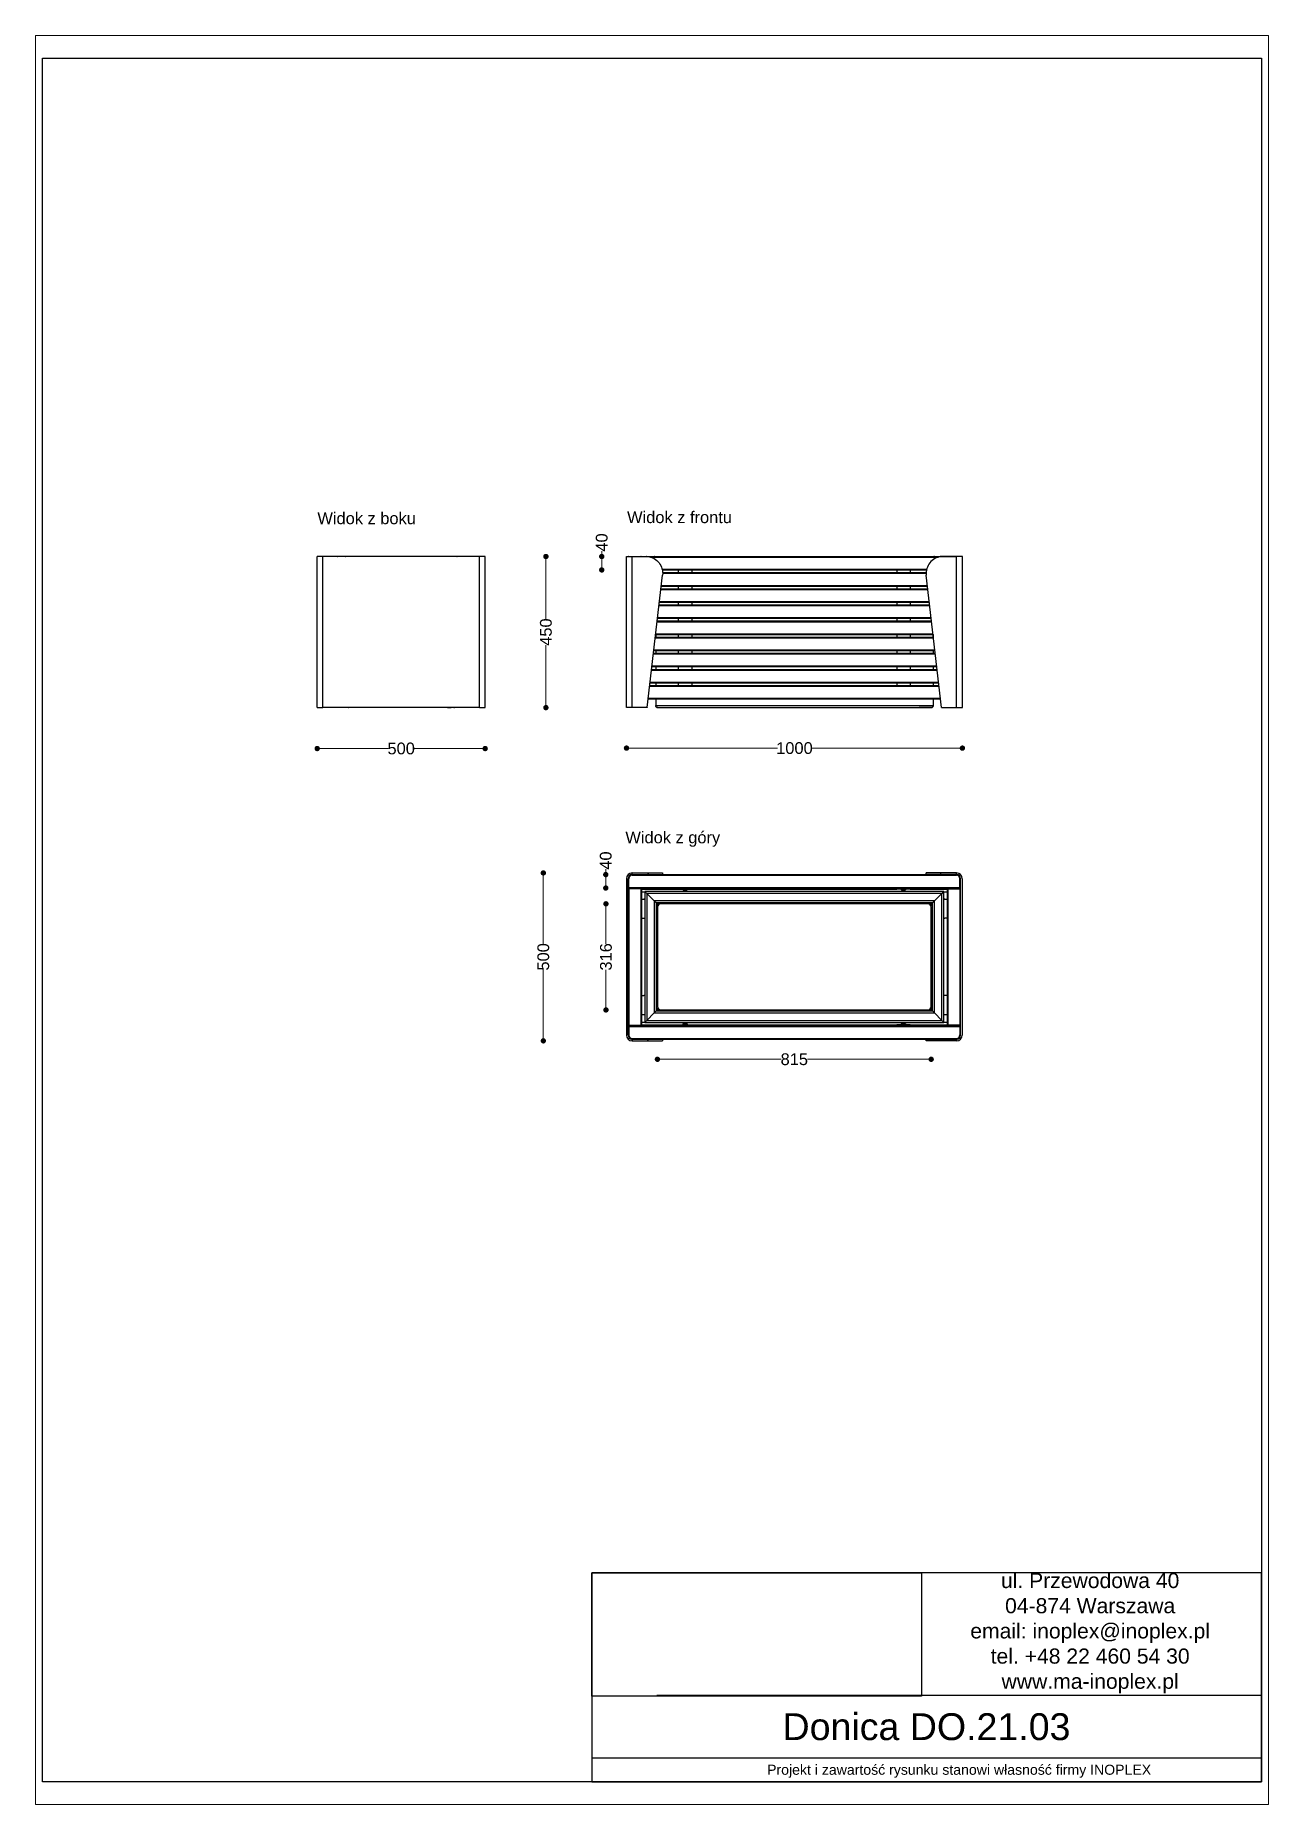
# Paper-space layout 'Układ1' of a CAD drawing. Header units: millimetres. Extents: x 1 to 201, y 2 to 289.
# The model-space entities are those that its viewports show. They can reach past a viewport. Long polylines and large blocks are cut down to what shows.
import ezdxf

# ---------------------------------------------------------------- set-up
doc = ezdxf.new("R2010")
doc.units = ezdxf.units.MM
doc.header["$LTSCALE"] = 3
doc.layers.add('DomyÅ›lny', color=7, linetype='Continuous')
doc.styles.get("Standard").update_dxf_attribs({"font": 'arial.ttf'})
doc.dimstyles.new('MATEUSZ', dxfattribs={"dimtxt": 35, "dimasz": 16, "dimexe": 0.18, "dimexo": 0.0625, "dimgap": 0.09, "dimtad": 0, "dimdec": 0, "dimdsep": 46, "dimtxsty": 'Standard', "dimblk": 'DOT', "dimcen": 0.09, "dimse1": 1, "dimse2": 1, "dimadec": 0, "dimazin": 0, "dimtfac": 1, "dimtdec": 0, "dimtofl": 0, "dimtmove": 0, "dimatfit": 3, "dimfxl": 1, "dimtolj": 1, "dimtzin": 0, "dimlwd": 9, "dimlwe": 9, "dimarcsym": 0})
picture_1 = doc.add_image_def('image1.jpg', size_in_pixel=(1896, 709))

psp = doc.layouts.new('Układ1')

msp = doc.modelspace()

# ---------------------------------------------------------------- texts
for s, p in [('Widok z boku', (11184.5, 28297.2)), ('Widok z frontu', (12106.5, 28300.4)), ('Widok z góry', (12101.4, 27347))]:
    msp.add_text(s, height=34.962).set_placement(p)
at = {"attachment_point": 5}
for s, width, gutter_width, heights, insert, char_height in [('ul. Przewodowa 40\\P04-874 Warszawa\\Pemail: inoplex@inoplex.pl\\Ptel. +48 22 460 54 30\\Pwww.ma-inoplex.pl', 1019.877, 1, [432.7], (13485.1, 24994.8), 45), ('Donica DO.21.03', 1993.625, 1, [0], (12997.9, 24715.8), 80), ('Projekt i zawartość rysunku stanowi własność firmy INOPLEX ', 1800.088, 12.5, [70.5], (13095, 24583.6), 30)]:
    msp.add_mtext_dynamic_manual_height_columns(s, width=width, gutter_width=gutter_width, heights=heights, dxfattribs=dict(at, insert=insert, char_height=char_height))

# ---------------------------------------------------------------- blocks, each defined once
blk = doc.blocks.new('_Dot')
at = {"color": 0, "linetype": 'ByBlock', "lineweight": -2}
blk.add_line((-0.5, 0), (-1, 0), dxfattribs=at)
at = {"color": 0, "linetype": 'ByBlock', "const_width": 0.5}
blk.add_lwpolyline([(-0.25, 0, 1), (0.25, 0, 1)], format="xyb", close=True, dxfattribs=at)
blk = doc.blocks.new('*D22')
at = {"color": 0, "lineweight": 9, "transparency": 16777216}
for p, q in [((11199.9, 27629.1), (11395.2, 27629.1)), ((11667.9, 27629.1), (11472.6, 27629.1))]:
    blk.add_line(p, q, dxfattribs=at)
at = {"layer": 'Defpoints', "color": 0, "transparency": 16777216}
for p in [(11183.9, 27750.9), (11683.9, 27750.9), (11683.9, 27629.1)]:
    blk.add_point(p, dxfattribs=at)
at = {"color": 0, "lineweight": 9, "transparency": 16777216, "xscale": 16, "yscale": 16, "zscale": 16, "rotation": 180}
blk.add_blockref('_Dot', (11183.9, 27629.1), dxfattribs=at)
at = {"color": 0, "lineweight": 9, "transparency": 16777216, "xscale": 16, "yscale": 16, "zscale": 16}
blk.add_blockref('_Dot', (11683.9, 27629.1), dxfattribs=at)
at = {"color": 0, "transparency": 16777216, "insert": (11433.9, 27629.1), "char_height": 35, "attachment_point": 5}
blk.add_mtext('\\A1;500', dxfattribs=at)
blk = doc.blocks.new('*D23')
at = {"color": 0, "lineweight": 9, "transparency": 16777216}
for p, q in [((11864.8, 28184.9), (11864.8, 28015.3)), ((11864.8, 27766.9), (11864.8, 27936.5))]:
    blk.add_line(p, q, dxfattribs=at)
at = {"layer": 'Defpoints', "color": 0, "transparency": 16777216}
for p in [(11683.9, 28200.9), (11683.9, 27750.9), (11864.8, 27750.9)]:
    blk.add_point(p, dxfattribs=at)
at = {"color": 0, "lineweight": 9, "transparency": 16777216, "xscale": 16, "yscale": 16, "zscale": 16}
for p, rotation in [((11864.8, 28200.9), 90), ((11864.8, 27750.9), 270)]:
    blk.add_blockref('_Dot', p, dxfattribs=dict(at, rotation=rotation))
at = {"color": 0, "transparency": 16777216, "insert": (11864.8, 27975.9), "char_height": 35, "attachment_point": 5, "rotation": 90}
blk.add_mtext('\\A1;450', dxfattribs=at)
blk = doc.blocks.new('*D24')
at = {"color": 0, "lineweight": 9, "transparency": 16777216}
for p, q in [((12120.7, 27630.3), (12554, 27630.3)), ((13088.7, 27630.3), (12655.3, 27630.3))]:
    blk.add_line(p, q, dxfattribs=at)
at = {"layer": 'Defpoints', "color": 0, "transparency": 16777216}
for p in [(12104.7, 27750.9), (13104.7, 27750.9), (13104.7, 27630.3)]:
    blk.add_point(p, dxfattribs=at)
at = {"color": 0, "lineweight": 9, "transparency": 16777216, "xscale": 16, "yscale": 16, "zscale": 16, "rotation": 180}
blk.add_blockref('_Dot', (12104.7, 27630.3), dxfattribs=at)
at = {"color": 0, "lineweight": 9, "transparency": 16777216, "xscale": 16, "yscale": 16, "zscale": 16}
blk.add_blockref('_Dot', (13104.7, 27630.3), dxfattribs=at)
at = {"color": 0, "transparency": 16777216, "insert": (12604.7, 27630.3), "char_height": 35, "attachment_point": 5}
blk.add_mtext('\\A1;1000', dxfattribs=at)
blk = doc.blocks.new('*D25')
at = {"color": 0, "lineweight": 9, "transparency": 16777216}
for p, q in [((11857.1, 27242.7), (11857.1, 27047.4)), ((11857.1, 26774.7), (11857.1, 26970))]:
    blk.add_line(p, q, dxfattribs=at)
at = {"layer": 'Defpoints', "color": 0, "transparency": 16777216}
for p in [(12212, 27258.7), (11857.1, 26758.7), (12212, 26758.7)]:
    blk.add_point(p, dxfattribs=at)
at = {"color": 0, "lineweight": 9, "transparency": 16777216, "xscale": 16, "yscale": 16, "zscale": 16}
for p, rotation in [((11857.1, 27258.7), 90), ((11857.1, 26758.7), 270)]:
    blk.add_blockref('_Dot', p, dxfattribs=dict(at, rotation=rotation))
at = {"color": 0, "transparency": 16777216, "insert": (11857.1, 27008.7), "char_height": 35, "attachment_point": 5, "rotation": 90}
blk.add_mtext('\\A1;500', dxfattribs=at)
blk = doc.blocks.new('*D26')
at = {"color": 0, "lineweight": 9, "transparency": 16777216}
for p, q in [((12043.6, 27150.7), (12043.6, 27047.4)), ((12043.6, 26866.7), (12043.6, 26970))]:
    blk.add_line(p, q, dxfattribs=at)
at = {"layer": 'Defpoints', "color": 0, "transparency": 16777216}
for p in [(12206.8, 27166.7), (12043.6, 26850.7), (12206.8, 26850.7)]:
    blk.add_point(p, dxfattribs=at)
at = {"color": 0, "lineweight": 9, "transparency": 16777216, "xscale": 16, "yscale": 16, "zscale": 16}
for p, rotation in [((12043.6, 27166.7), 90), ((12043.6, 26850.7), 270)]:
    blk.add_blockref('_Dot', p, dxfattribs=dict(at, rotation=rotation))
at = {"color": 0, "transparency": 16777216, "insert": (12043.6, 27008.7), "char_height": 35, "attachment_point": 5, "rotation": 90}
blk.add_mtext('\\A1;316', dxfattribs=at)
blk = doc.blocks.new('*D27')
at = {"color": 0, "lineweight": 9, "transparency": 16777216}
for p, q in [((12212.8, 26703.7), (12565.4, 26703.7)), ((12995.8, 26703.7), (12643.2, 26703.7))]:
    blk.add_line(p, q, dxfattribs=at)
at = {"layer": 'Defpoints', "color": 0, "transparency": 16777216}
for p in [(12196.8, 26860.7), (13011.8, 26860.7), (13011.8, 26703.7)]:
    blk.add_point(p, dxfattribs=at)
at = {"color": 0, "lineweight": 9, "transparency": 16777216, "xscale": 16, "yscale": 16, "zscale": 16, "rotation": 180}
blk.add_blockref('_Dot', (12196.8, 26703.7), dxfattribs=at)
at = {"color": 0, "lineweight": 9, "transparency": 16777216, "xscale": 16, "yscale": 16, "zscale": 16}
blk.add_blockref('_Dot', (13011.8, 26703.7), dxfattribs=at)
at = {"color": 0, "transparency": 16777216, "insert": (12604.3, 26703.7), "char_height": 35, "attachment_point": 5}
blk.add_mtext('\\A1;815', dxfattribs=at)
blk = doc.blocks.new('*D28')
at = {"color": 0, "lineweight": 9, "transparency": 16777216}
for p, q in [((12031, 28200.9), (12031, 28216.9)), ((12031, 28176.9), (12031, 28184.9))]:
    blk.add_line(p, q, dxfattribs=at)
at = {"layer": 'Defpoints', "color": 0, "transparency": 16777216}
for p in [(12031, 28200.9), (13041.3, 28200.9), (12998, 28160.9)]:
    blk.add_point(p, dxfattribs=at)
at = {"color": 0, "lineweight": 9, "transparency": 16777216, "xscale": 16, "yscale": 16, "zscale": 16}
for p, rotation in [((12031, 28200.9), 90), ((12031, 28160.9), 270)]:
    blk.add_blockref('_Dot', p, dxfattribs=dict(at, rotation=rotation))
at = {"color": 0, "transparency": 16777216, "insert": (12031, 28242.7), "char_height": 35, "attachment_point": 5, "rotation": 90}
blk.add_mtext('\\A1;40', dxfattribs=at)
blk = doc.blocks.new('*D29')
at = {"color": 0, "lineweight": 9, "transparency": 16777216}
for p, q in [((12043, 27253.7), (12043, 27269.7)), ((12043, 27229.7), (12043, 27237.7))]:
    blk.add_line(p, q, dxfattribs=at)
at = {"layer": 'Defpoints', "color": 0, "transparency": 16777216}
for p in [(12043, 27253.7), (12121.8, 27253.7), (12111.3, 27213.7)]:
    blk.add_point(p, dxfattribs=at)
at = {"color": 0, "lineweight": 9, "transparency": 16777216, "xscale": 16, "yscale": 16, "zscale": 16}
for p, rotation in [((12043, 27253.7), 90), ((12043, 27213.7), 270)]:
    blk.add_blockref('_Dot', p, dxfattribs=dict(at, rotation=rotation))
at = {"color": 0, "transparency": 16777216, "insert": (12043, 27295.5), "char_height": 35, "attachment_point": 5, "rotation": 90}
blk.add_mtext('\\A1;40', dxfattribs=at)

# ---------------------------------------------------------------- dimensions: what is measured, and where the dimension line sits
for base, p1, p2, picture, middle in [((12031, 28200.9), (12998, 28160.9), (13041.3, 28200.9), '*D28', (12031, 28242.7)), ((11864.8, 27750.9), (11683.9, 28200.9), (11683.9, 27750.9), '*D23', (11864.8, 27975.9)), ((12043, 27253.7), (12111.3, 27213.7), (12121.8, 27253.7), '*D29', (12043, 27295.5)), ((11857.1, 26758.7), (12212, 27258.7), (12212, 26758.7), '*D25', (11857.1, 27008.7)), ((12043.6, 26850.7), (12206.8, 27166.7), (12206.8, 26850.7), '*D26', (12043.6, 27008.7))]:
    dim = msp.add_linear_dim(base=base, p1=p1, p2=p2, angle=90, dimstyle='MATEUSZ')
    dim.commit()
    dim.dimension.update_dxf_attribs({"geometry": picture, "text_midpoint": middle})
for base, p1, p2, picture, middle in [((11683.9, 27629.1), (11183.9, 27750.9), (11683.9, 27750.9), '*D22', (11433.9, 27629.1)), ((13104.7, 27630.3), (12104.7, 27750.9), (13104.7, 27750.9), '*D24', (12604.7, 27630.3)), ((13011.8, 26703.7), (12196.8, 26860.7), (13011.8, 26860.7), '*D27', (12604.3, 26703.7))]:
    dim = msp.add_linear_dim(base=base, p1=p1, p2=p2, dimstyle='MATEUSZ')
    dim.commit()
    dim.dimension.update_dxf_attribs({"geometry": picture, "text_midpoint": middle})

# ---------------------------------------------------------------- linework, layer by layer
for p, q in [((13995, 24809.6), (12194.9, 24809.6)), ((13994.7, 24623), (12001.1, 24623))]:
    msp.add_line(p, q)
for points in [[(10366.2, 24552.5), (10366.2, 29684.6), (13995, 29684.6), (13995, 24552.5)], [(12001.1, 24552.5), (13995, 24552.5), (13995, 25174.2), (12001.1, 25174.2)]]:
    msp.add_lwpolyline(points, close=True)
at = {"layer": 'DomyÅ›lny'}
for p, q in [((11183.9, 27750.9), (11183.9, 28200.9)), ((11183.9, 27750.9), (11183.9, 28200.9)), ((11185.6, 28200.8), (11183.9, 28200.9)), ((11666.8, 28200.9), (11201.1, 28200.9)), ((11201.1, 27750.9), (11201.1, 28200.9)), ((11666.8, 27750.9), (11666.8, 28200.9)), ((11682.3, 28200.8), (11683.9, 28200.9)), ((11683.9, 27750.9), (11683.9, 28200.9)), ((11683.9, 27750.9), (11683.9, 28200.9)), ((12104.7, 27750.9), (12104.7, 28200.9)), ((12121.9, 27750.9), (12121.9, 28200.9)), ((12121.9, 27750.9), (12121.9, 28200.9)), ((12121.9, 28200.9), (12168, 28200.9)), ((12122.2, 28200.9), (13087.2, 28200.9)), ((12176.5, 28198.9), (13033.1, 28198.9)), ((13087.5, 28200.9), (13041.3, 28200.9)), ((13087.5, 27750.9), (13087.5, 28200.9)), ((13087.5, 27750.9), (13087.5, 28200.9)), ((13104.7, 27750.9), (13104.7, 28200.9)), ((12166.7, 27750.9), (12212, 28145.5)), ((12211, 28162.9), (12998.4, 28162.9)), ((12211.4, 28160.9), (12998, 28160.9)), ((12212.3, 28152.9), (12259.7, 28152.9)), ((12212.3, 28152.9), (12997, 28152.9)), ((12212.4, 28150.9), (12997, 28150.9)), ((12259.3, 28152.9), (12259.3, 28160.9)), ((12299.3, 28160.9), (12299.3, 28152.9)), ((12299.3, 28152.9), (12910.3, 28152.9)), ((12910, 28160.9), (12910, 28152.9)), ((12949.9, 28152.9), (12997, 28152.9)), ((12950, 28152.9), (12950, 28160.9)), ((13042.7, 27750.9), (12997.3, 28145.5)), ((12207.1, 28102.9), (13002.2, 28102.9)), ((12207.4, 28104.9), (13002, 28104.9)), ((12208.3, 28112.9), (13001.1, 28112.9)), ((12208.5, 28114.9), (13000.9, 28114.9)), ((12259.3, 28104.9), (12259.3, 28112.9)), ((12299.3, 28112.9), (12299.3, 28104.9)), ((12910, 28112.9), (12910, 28104.9)), ((12950, 28104.9), (12950, 28112.9)), ((12201.6, 28054.9), (13007.8, 28054.9)), ((12201.8, 28056.9), (13007.5, 28056.9)), ((12202.8, 28064.9), (13006.6, 28064.9)), ((12203, 28066.9), (13006.4, 28066.9)), ((12259.3, 28056.9), (12259.3, 28064.9)), ((12299.3, 28064.9), (12299.3, 28056.9)), ((12910, 28064.9), (12910, 28056.9)), ((12950, 28056.9), (12950, 28064.9)), ((12196.1, 28006.9), (13013.3, 28006.9)), ((12196.3, 28008.9), (13013, 28008.9)), ((12197.2, 28016.9), (13012.1, 28016.9)), ((12197.5, 28018.9), (13011.9, 28018.9)), ((12259.3, 28008.9), (12259.3, 28016.9)), ((12299.3, 28016.9), (12299.3, 28008.9)), ((12910, 28016.9), (12910, 28008.9)), ((12950, 28008.9), (12950, 28016.9)), ((12190.6, 27958.9), (13018.8, 27958.9)), ((12190.8, 27960.9), (13018.6, 27960.9)), ((12191.7, 27968.9), (13017.6, 27968.9)), ((12191.7, 27968.5), (12191.7, 27960.9)), ((12192, 27970.9), (13017.4, 27970.9)), ((12259.3, 27960.9), (12259.3, 27968.9)), ((12299.3, 27968.9), (12299.3, 27960.9)), ((12910, 27968.9), (12910, 27960.9)), ((12950, 27960.9), (12950, 27968.9)), ((13017.7, 27968.5), (13017.7, 27960.9)), ((12180.7, 27872.9), (13028.7, 27872.9)), ((12180.9, 27874.9), (13028.4, 27874.9)), ((12185.1, 27910.9), (13024.3, 27910.9)), ((12185.3, 27912.9), (13024.1, 27912.9)), ((12186.2, 27920.9), (13023.2, 27920.9)), ((12186.4, 27922.9), (13022.9, 27922.9)), ((12191.7, 27920.9), (12191.7, 27912.9)), ((12191.7, 27872.9), (12191.7, 27864.9)), ((12259.3, 27912.9), (12259.3, 27920.9)), ((12259.3, 27864.9), (12259.3, 27872.9)), ((12299.3, 27920.9), (12299.3, 27912.9)), ((12299.3, 27872.9), (12299.3, 27864.9)), ((12910, 27920.9), (12910, 27912.9)), ((12910, 27872.9), (12910, 27864.9)), ((12950, 27912.9), (12950, 27920.9)), ((12950, 27864.9), (12950, 27872.9)), ((13017.7, 27920.9), (13017.7, 27912.9)), ((13017.7, 27872.9), (13017.7, 27864.9)), ((12175.2, 27824.9), (13034.2, 27824.9)), ((12175.2, 27824.9), (12259.7, 27824.9)), ((12175.4, 27826.9), (13034, 27826.9)), ((12179.5, 27862.9), (13029.8, 27862.9)), ((12179.8, 27864.9), (13029.6, 27864.9)), ((12191.7, 27824.9), (12191.7, 27816.9)), ((12259.3, 27816.9), (12259.3, 27824.9)), ((12299.3, 27824.9), (12299.3, 27816.9)), ((12299.3, 27824.9), (12910.3, 27824.9)), ((12910, 27824.9), (12910, 27816.9)), ((12949.9, 27824.9), (13034.2, 27824.9)), ((12950, 27816.9), (12950, 27824.9)), ((13017.7, 27824.9), (13017.7, 27816.9)), ((12169.7, 27776.9), (13039.7, 27776.9)), ((12169.9, 27778.9), (13039.5, 27778.9)), ((12174, 27814.9), (13035.3, 27814.9)), ((12174.3, 27816.9), (13035.1, 27816.9)), ((12191.7, 27776.9), (12191.7, 27756.8)), ((13017.7, 27776.9), (13017.7, 27756.8)), ((11666.8, 27750.9), (11201.1, 27750.9)), ((12166.7, 27750.9), (12121.9, 27750.9)), ((12166.6, 27752), (12166.6, 27750.9)), ((12191.7, 27756.8), (13017.7, 27756.8)), ((12197.6, 27750.9), (13011.8, 27750.9)), ((12197.6, 27750.9), (12233.4, 27750.9)), ((13011.8, 27750.9), (12976, 27750.9)), ((13042.7, 27750.9), (13087.5, 27750.9)), ((13042.8, 27752), (13042.8, 27750.9)), ((12104.3, 27241.5), (12104.3, 26775.9)), ((12109.3, 26775.9), (12109.3, 27241.5)), ((12111.3, 27215.7), (12111.3, 27241.2)), ((12121.5, 27253.7), (12121.5, 27258.7)), ((12121.5, 27253.7), (12121.5, 27258.7)), ((12121.5, 27258.7), (12167.7, 27258.7)), ((12121.5, 27253.7), (12170, 27253.7)), ((12121.8, 27253.7), (13086.8, 27253.7)), ((12121.8, 27251.7), (13086.8, 27251.7)), ((12212, 27258.7), (12212, 27253.7)), ((12996.6, 27253.7), (12996.6, 27258.7)), ((13087.1, 27253.7), (13038.6, 27253.7)), ((13087.1, 27258.7), (13040.9, 27258.7)), ((13087.1, 27253.7), (13087.1, 27258.7)), ((13087.1, 27253.7), (13087.1, 27258.7)), ((13097.3, 27215.7), (13097.3, 27241.2)), ((13099.3, 26775.9), (13099.3, 27241.5)), ((13104.3, 27241.5), (13104.3, 26775.9)), ((12111.3, 27215.7), (13097.3, 27215.7)), ((12147.3, 27213.7), (12111.3, 27213.7)), ((12111.3, 27213.7), (13097.3, 27213.7)), ((12147.3, 27211.7), (12111.3, 27211.7)), ((12111.3, 27211.7), (12111.3, 26805.7)), ((12147.3, 27211.7), (12147.3, 26805.7)), ((12149.3, 27211.7), (12149.3, 26805.7)), ((12149.3, 27210.7), (12259.3, 27210.7)), ((12149.3, 27202.7), (12159.6, 27202.7)), ((13049.3, 27203.7), (12159.3, 27203.7)), ((12159.3, 27203.7), (12159.3, 26813.7)), ((12165.2, 27197.8), (12165.2, 26819.6)), ((12187.4, 27175.6), (12165.2, 27197.8)), ((13043.4, 27197.8), (12165.2, 27197.8)), ((12259, 27213.7), (12259, 27210.7)), ((12262, 27213.7), (12296, 27213.7)), ((12262, 27213.7), (12262, 27210.7)), ((12262, 27210.7), (12296, 27210.7)), ((12273.6, 27207.9), (12273.3, 27210.7)), ((12279.7, 27206.2), (12279.7, 27206.9)), ((12285.3, 27210.7), (12285.1, 27207.9)), ((12296, 27213.7), (12296, 27210.7)), ((12298.9, 27210.7), (12909.9, 27210.7)), ((12299, 27213.7), (12299, 27210.7)), ((12909.7, 27213.7), (12909.7, 27210.7)), ((12912.7, 27213.7), (12912.7, 27210.7)), ((12946.7, 27213.7), (12912.7, 27213.7)), ((12946.7, 27210.7), (12912.7, 27210.7)), ((12923.5, 27207.9), (12923.3, 27210.7)), ((12928.9, 27206.2), (12928.9, 27206.9)), ((12935.3, 27210.7), (12935, 27207.9)), ((12946.7, 27213.7), (12946.7, 27210.7)), ((12949.5, 27210.7), (13059.3, 27210.7)), ((12949.7, 27213.7), (12949.7, 27210.7)), ((13021.2, 27175.6), (13043.4, 27197.8)), ((13043.4, 26819.6), (13043.4, 27197.8)), ((13049.2, 27202.7), (13059.3, 27202.7)), ((13049.3, 26813.7), (13049.3, 27203.7)), ((13059.3, 27211.7), (13059.3, 26805.7)), ((13061.3, 27213.7), (13097.3, 27213.7)), ((13061.3, 27211.7), (13061.3, 26805.7)), ((13061.3, 27211.7), (13097.3, 27211.7)), ((13097.3, 27211.7), (13097.3, 26805.7)), ((12149.3, 27180.7), (12159.3, 27180.7)), ((12187.4, 27175.6), (12187.4, 26841.8)), ((13021.2, 27175.6), (12187.4, 27175.6)), ((13015.3, 27169.7), (12193.3, 27169.7)), ((12193.3, 27169.7), (12193.3, 26847.7)), ((12196.8, 27156.7), (12196.8, 26860.7)), ((12197.2, 27165.8), (12197.2, 27158.7)), ((12199.5, 27163.5), (12197.2, 27165.8)), ((12202.7, 27165.8), (12197.2, 27165.8)), ((13001.8, 27166.7), (12206.8, 27166.7)), ((13011.4, 27165.8), (13005.1, 27165.8)), ((13009.1, 27163.5), (13011.4, 27165.8)), ((13011.4, 27159.5), (13011.4, 27165.8)), ((13011.8, 26860.7), (13011.8, 27156.7)), ((13015.3, 26847.7), (13015.3, 27169.7)), ((13021.2, 26841.8), (13021.2, 27175.6)), ((13049.3, 27180.7), (13059.3, 27180.7)), ((12149.3, 27123.8), (12156.2, 27123.8)), ((13059.3, 27123.8), (13052.4, 27123.8)), ((12149.3, 26893.6), (12156.2, 26893.6)), ((13059.3, 26893.6), (13052.4, 26893.6)), ((12149.3, 26836.7), (12159.3, 26836.7)), ((12187.4, 26841.8), (12165.2, 26819.6)), ((12165.2, 26819.6), (13043.4, 26819.6)), ((12187.4, 26841.8), (13021.2, 26841.8)), ((12193.3, 26847.7), (13015.3, 26847.7)), ((12197.2, 26858), (12197.2, 26851.6)), ((12199.5, 26853.9), (12197.2, 26851.6)), ((12197.2, 26851.6), (12203.5, 26851.6)), ((12206.8, 26850.7), (13001.8, 26850.7)), ((13005.9, 26851.6), (13011.4, 26851.6)), ((13009.1, 26853.9), (13011.4, 26851.6)), ((13011.4, 26851.6), (13011.4, 26858.7)), ((13021.2, 26841.8), (13043.4, 26819.6)), ((13049.3, 26836.7), (13059.3, 26836.7)), ((12111.3, 26805.7), (12147.3, 26805.7)), ((12111.3, 26803.7), (12147.3, 26803.7)), ((12111.3, 26803.7), (13097.3, 26803.7)), ((12111.3, 26801.7), (12111.3, 26776.2)), ((12111.3, 26801.7), (13097.3, 26801.7)), ((12121.8, 26765.7), (13086.8, 26765.7)), ((12149.3, 26814.7), (12159.6, 26814.7)), ((12149.3, 26806.7), (12259.3, 26806.7)), ((12159.3, 26813.7), (13049.3, 26813.7)), ((12259, 26803.7), (12259, 26806.7)), ((12262, 26806.7), (12296, 26806.7)), ((12262, 26803.7), (12262, 26806.7)), ((12262, 26803.7), (12296, 26803.7)), ((12273.3, 26806.7), (12273.6, 26809.5)), ((12279.7, 26811.2), (12279.7, 26810.5)), ((12285.1, 26809.5), (12285.3, 26806.7)), ((12296, 26803.7), (12296, 26806.7)), ((12298.9, 26806.7), (12909.9, 26806.7)), ((12299, 26803.7), (12299, 26806.7)), ((12909.7, 26803.7), (12909.7, 26806.7)), ((12946.7, 26806.7), (12912.7, 26806.7)), ((12912.7, 26803.7), (12912.7, 26806.7)), ((12946.7, 26803.7), (12912.7, 26803.7)), ((12923.3, 26806.7), (12923.5, 26809.5)), ((12928.9, 26811.2), (12928.9, 26810.5)), ((12935, 26809.5), (12935.3, 26806.7)), ((12946.7, 26803.7), (12946.7, 26806.7)), ((12949.5, 26806.7), (13059.3, 26806.7)), ((12949.7, 26803.7), (12949.7, 26806.7)), ((13049.2, 26814.7), (13059.3, 26814.7)), ((13097.3, 26805.7), (13061.3, 26805.7)), ((13097.3, 26803.7), (13061.3, 26803.7)), ((13097.3, 26801.7), (13097.3, 26776.2)), ((12121.5, 26758.7), (12121.5, 26763.7)), ((12121.5, 26763.7), (12121.5, 26758.7)), ((12121.5, 26763.7), (12170, 26763.7)), ((12121.5, 26758.7), (12167.7, 26758.7)), ((12121.8, 26763.7), (13086.8, 26763.7)), ((12212, 26763.7), (12212, 26758.7)), ((12996.6, 26758.7), (12996.6, 26763.7)), ((13087.1, 26763.7), (13038.6, 26763.7)), ((13087.1, 26758.7), (13040.9, 26758.7)), ((13087.1, 26758.7), (13087.1, 26763.7)), ((13087.1, 26763.7), (13087.1, 26758.7))]:
    msp.add_line(p, q, dxfattribs=at)
for points in [[(11201.1, 28200.9, 0), (11183.9, 28200.9, 0)], [(11243.7, 28200.8, 0), (11244.3, 28200.9, 0), (11244.8, 28200.9, 0)], [(11267, 28200.9, 0), (11267.7, 28200.9, 0), (11268.3, 28200.8, 0)], [(11600.8, 28200.9, 0), (11600.2, 28200.9, 0), (11599.6, 28200.8, 0)], [(11599.8, 28200.8, 0), (11600.3, 28200.9, 0), (11600.8, 28200.9, 0)], [(11624, 28200.8, 0), (11623, 28200.9, 0)], [(11683.9, 28200.9, 0), (11683.9, 28200.9, 0), (11683.9, 28200.9, 0), (11683.9, 28200.9, 0), (11683.9, 28200.9, 0), (11683.9, 28200.9, 0), (11683.9, 28200.9, 0), (11683.9, 28200.9, 0), (11683.9, 28200.9, 0), (11683.9, 28200.9, 0), (11683.9, 28200.9, 0), (11683.9, 28200.9, 0), (11683.9, 28200.9, 0), (11683.9, 28200.9, 0), (11683.8, 28200.9, 0), (11683.4, 28200.9, 0), (11681.8, 28200.9, 0), (11666.8, 28200.9, 0)], [(12104.7, 28200.9, 0), (12104.7, 28200.9, 0), (12104.7, 28200.9, 0), (12104.7, 28200.9, 0), (12104.7, 28200.9, 0), (12104.7, 28200.9, 0), (12104.7, 28200.9, 0), (12104.7, 28200.9, 0), (12104.7, 28200.9, 0), (12104.7, 28200.9, 0), (12104.7, 28200.9, 0), (12104.7, 28200.9, 0), (12104.7, 28200.9, 0), (12104.7, 28200.9, 0), (12104.8, 28200.9, 0), (12105.2, 28200.9, 0), (12106.8, 28200.9, 0), (12121.9, 28200.9, 0)], [(12165.6, 28200.9, 0), (12164.7, 28200.8, 0), (12163.9, 28200.6, 0)], [(12168, 28200.9, 0), (12172.9, 28200.1, 0), (12177.6, 28198.8, 0), (12182.2, 28197.1, 0), (12186.6, 28194.9, 0), (12190.8, 28192.3, 0), (12194.7, 28189.4, 0), (12198.3, 28186, 0), (12201.5, 28182.3, 0), (12204.4, 28178.3, 0), (12206.8, 28174.1, 0), (12208.9, 28169.6, 0), (12210.4, 28165, 0), (12211.5, 28160.2, 0), (12212.2, 28155.3, 0), (12212.4, 28150.4, 0), (12212, 28145.5, 0)], [(12168, 28200.9, 0), (12170.4, 28200.6, 0)], [(12189.3, 28200.7, 0), (12188.5, 28200.8, 0), (12187.8, 28200.9, 0)], [(12187.8, 28200.9, 0), (12188.7, 28200.8, 0), (12189.5, 28200.6, 0)], [(13041.3, 28200.9, 0), (13036.5, 28200.1, 0), (13031.7, 28198.8, 0), (13027.1, 28197.1, 0), (13022.7, 28194.9, 0), (13018.6, 28192.3, 0), (13014.7, 28189.4, 0), (13011.1, 28186, 0), (13007.9, 28182.3, 0), (13005, 28178.3, 0), (13002.5, 28174.1, 0), (13000.5, 28169.6, 0), (12998.9, 28165, 0), (12997.8, 28160.2, 0), (12997.2, 28155.3, 0), (12997, 28150.4, 0), (12997.3, 28145.5, 0)], [(13021.6, 28200.9, 0), (13020.7, 28200.8, 0), (13019.9, 28200.6, 0)], [(13041.3, 28200.9, 0), (13039, 28200.6, 0)], [(13045.3, 28200.7, 0), (13044.5, 28200.8, 0), (13043.8, 28200.9, 0)], [(13104.7, 28200.9, 0), (13104.7, 28200.9, 0), (13104.7, 28200.9, 0), (13104.7, 28200.9, 0), (13104.7, 28200.9, 0), (13104.7, 28200.9, 0), (13104.7, 28200.9, 0), (13104.7, 28200.9, 0), (13104.7, 28200.9, 0), (13104.7, 28200.9, 0), (13104.7, 28200.9, 0), (13104.7, 28200.9, 0), (13104.7, 28200.9, 0), (13104.7, 28200.9, 0), (13104.6, 28200.9, 0), (13104.2, 28200.9, 0), (13102.6, 28200.9, 0), (13087.5, 28200.9, 0)], [(11183.9, 27750.9, 0), (11183.9, 27750.9, 0), (11183.9, 27750.9, 0), (11183.9, 27750.9, 0), (11183.9, 27750.9, 0), (11183.9, 27750.9, 0), (11183.9, 27750.9, 0), (11183.9, 27750.9, 0), (11183.9, 27750.9, 0), (11183.9, 27750.9, 0), (11183.9, 27750.9, 0), (11183.9, 27750.9, 0), (11183.9, 27750.9, 0), (11184, 27750.9, 0), (11184.1, 27750.9, 0), (11184.4, 27750.9, 0), (11186.1, 27750.9, 0), (11201.1, 27750.9, 0)], [(11276.8, 27750.9, 0), (11276.2, 27751, 0), (11275.6, 27751.1, 0)], [(11275.8, 27751, 0), (11276.3, 27750.9, 0), (11276.8, 27750.9, 0)], [(11591, 27750.9, 0), (11591.7, 27751, 0), (11592.3, 27751.1, 0)], [(11592.1, 27751, 0), (11591.6, 27750.9, 0), (11591, 27750.9, 0)], [(11666.8, 27750.9, 0), (11683.9, 27750.9, 0)], [(12121.9, 27750.9, 0), (12104.7, 27750.9, 0)], [(12197.6, 27750.9, 0), (12196.6, 27751, 0), (12195.7, 27751.2, 0), (12194.8, 27751.6, 0), (12194.3, 27751.9, 0), (12193.9, 27752.2, 0), (12193.5, 27752.6, 0), (12193.1, 27753, 0), (12192.7, 27753.5, 0), (12192.4, 27754.1, 0), (12192, 27754.7, 0), (12191.8, 27755.5, 0), (12191.7, 27756.2, 0), (12191.7, 27756.8, 0)], [(12191.7, 27756.8, 0), (12191.7, 27756.1, 0), (12191.8, 27755.5, 0), (12192, 27755, 0), (12192.2, 27754.4, 0), (12192.5, 27753.9, 0), (12192.8, 27753.4, 0), (12193.2, 27752.9, 0), (12193.6, 27752.4, 0), (12194, 27752.1, 0), (12194.5, 27751.8, 0), (12194.9, 27751.5, 0), (12195.4, 27751.3, 0), (12196, 27751.1, 0), (12196.5, 27751, 0), (12197, 27750.9, 0), (12197.6, 27750.9, 0)], [(13017.7, 27756.8, 0), (13017.7, 27756.1, 0), (13017.5, 27755.5, 0), (13017.4, 27755, 0), (13017.2, 27754.4, 0), (13016.9, 27753.9, 0), (13016.6, 27753.4, 0), (13016.2, 27752.9, 0), (13015.8, 27752.4, 0), (13015.4, 27752.1, 0), (13014.9, 27751.8, 0), (13014.4, 27751.5, 0), (13013.9, 27751.3, 0), (13013.4, 27751.1, 0), (13012.9, 27751, 0), (13012.3, 27750.9, 0), (13011.8, 27750.9, 0)], [(13011.8, 27750.9, 0), (13012.7, 27751, 0), (13013.7, 27751.2, 0), (13014.6, 27751.6, 0), (13015, 27751.9, 0), (13015.5, 27752.2, 0), (13015.9, 27752.6, 0), (13016.3, 27753, 0), (13016.7, 27753.5, 0), (13017, 27754.1, 0), (13017.3, 27754.7, 0), (13017.5, 27755.5, 0), (13017.7, 27756.2, 0), (13017.7, 27756.8, 0)], [(13087.5, 27750.9, 0), (13104.7, 27750.9, 0)], [(12109.3, 27241.2, 0), (12109.3, 27241.2, 0), (12109.3, 27241.2, 0), (12109.3, 27241.2, 0), (12109.3, 27241.2, 0), (12109.3, 27241.2, 0), (12109.3, 27241.2, 0), (12109.3, 27241.2, 0), (12109.3, 27241.2, 0), (12109.3, 27241.2, 0), (12109.3, 27241.2, 0), (12109.3, 27241.2, 0), (12109.3, 27241.2, 0), (12109.3, 27241.2, 0), (12109.3, 27241.2, 0), (12109.4, 27241.2, 0), (12109.6, 27241.2, 0), (12111.3, 27241.2, 0)], [(12121.8, 27253.7, 0), (12121.8, 27253.7, 0), (12121.8, 27253.7, 0), (12121.8, 27253.7, 0), (12121.8, 27253.7, 0), (12121.8, 27253.7, 0), (12121.8, 27253.7, 0), (12121.8, 27253.7, 0), (12121.8, 27253.7, 0), (12121.8, 27253.7, 0), (12121.8, 27253.7, 0), (12121.8, 27253.7, 0), (12121.8, 27253.7, 0), (12121.8, 27253.7, 0), (12121.8, 27253.7, 0), (12121.8, 27253.7, 0), (12121.8, 27253.5, 0), (12121.8, 27251.7, 0)], [(12167.7, 27258.7, 0), (12170, 27253.7, 0)], [(12167.7, 27258.7, 0), (12201.1, 27258.7, 0), (12210.1, 27258.7, 0), (12211.8, 27258.7, 0), (12212, 27258.7, 0), (12212, 27258.7, 0), (12212, 27258.7, 0), (12212, 27258.7, 0), (12212, 27258.7, 0), (12212, 27258.7, 0), (12212, 27258.7, 0), (12212, 27258.7, 0), (12212, 27258.7, 0), (12212, 27258.7, 0), (12212, 27258.7, 0), (12212, 27258.7, 0), (12212, 27258.7, 0), (12212, 27258.7, 0), (12212, 27258.7, 0), (12212, 27258.7, 0), (12212, 27258.7, 0), (12212, 27258.7, 0), (12212, 27258.7, 0), (12211.9, 27258.7, 0), (12211.7, 27258.7, 0)], [(12170, 27253.7, 0), (12201.9, 27253.7, 0), (12210.2, 27253.7, 0), (12211.8, 27253.7, 0), (12212, 27253.7, 0), (12212, 27253.7, 0), (12212, 27253.7, 0), (12212, 27253.7, 0), (12212, 27253.7, 0), (12212, 27253.7, 0), (12212, 27253.7, 0), (12212, 27253.7, 0), (12212, 27253.7, 0), (12212, 27253.7, 0), (12212, 27253.7, 0), (12212, 27253.7, 0), (12212, 27253.7, 0), (12212, 27253.7, 0), (12212, 27253.7, 0), (12212, 27253.7, 0), (12212, 27253.7, 0), (12212, 27253.7, 0), (12212, 27253.7, 0), (12212, 27253.7, 0), (12211.9, 27253.7, 0), (12211.7, 27253.7, 0)], [(13040.9, 27258.7, 0), (13007.5, 27258.7, 0), (12998.6, 27258.7, 0), (12996.8, 27258.7, 0), (12996.7, 27258.7, 0), (12996.6, 27258.7, 0), (12996.6, 27258.7, 0), (12996.6, 27258.7, 0), (12996.6, 27258.7, 0), (12996.6, 27258.7, 0), (12996.6, 27258.7, 0), (12996.6, 27258.7, 0), (12996.6, 27258.7, 0), (12996.6, 27258.7, 0), (12996.6, 27258.7, 0), (12996.6, 27258.7, 0), (12996.6, 27258.7, 0), (12996.6, 27258.7, 0), (12996.6, 27258.7, 0), (12996.6, 27258.7, 0), (12996.6, 27258.7, 0), (12996.6, 27258.7, 0), (12996.6, 27258.7, 0), (12996.7, 27258.7, 0), (12997, 27258.7, 0)], [(13038.6, 27253.7, 0), (13006.8, 27253.7, 0), (12998.4, 27253.7, 0), (12996.8, 27253.7, 0), (12996.7, 27253.7, 0), (12996.6, 27253.7, 0), (12996.6, 27253.7, 0), (12996.6, 27253.7, 0), (12996.6, 27253.7, 0), (12996.6, 27253.7, 0), (12996.6, 27253.7, 0), (12996.6, 27253.7, 0), (12996.6, 27253.7, 0), (12996.6, 27253.7, 0), (12996.6, 27253.7, 0), (12996.6, 27253.7, 0), (12996.6, 27253.7, 0), (12996.6, 27253.7, 0), (12996.6, 27253.7, 0), (12996.6, 27253.7, 0), (12996.6, 27253.7, 0), (12996.6, 27253.7, 0), (12996.6, 27253.7, 0), (12996.6, 27253.7, 0), (12996.7, 27253.7, 0), (12997, 27253.7, 0)], [(13040.9, 27258.7, 0), (13038.6, 27253.7, 0)], [(13086.8, 27253.7, 0), (13086.8, 27253.7, 0), (13086.8, 27253.7, 0), (13086.8, 27253.7, 0), (13086.8, 27253.7, 0), (13086.8, 27253.7, 0), (13086.8, 27253.7, 0), (13086.8, 27253.7, 0), (13086.8, 27253.7, 0), (13086.8, 27253.7, 0), (13086.8, 27253.7, 0), (13086.8, 27253.7, 0), (13086.8, 27253.7, 0), (13086.8, 27253.7, 0), (13086.8, 27253.7, 0), (13086.8, 27253.7, 0), (13086.8, 27253.5, 0), (13086.8, 27251.7, 0)], [(13099.3, 27241.2, 0), (13099.3, 27241.2, 0), (13099.3, 27241.2, 0), (13099.3, 27241.2, 0), (13099.3, 27241.2, 0), (13099.3, 27241.2, 0), (13099.3, 27241.2, 0), (13099.3, 27241.2, 0), (13099.3, 27241.2, 0), (13099.3, 27241.2, 0), (13099.3, 27241.2, 0), (13099.3, 27241.2, 0), (13099.3, 27241.2, 0), (13099.3, 27241.2, 0), (13099.3, 27241.2, 0), (13099.2, 27241.2, 0), (13099.1, 27241.2, 0), (13097.3, 27241.2, 0)], [(12111.3, 27215.7, 0), (12109.3, 27215.7, 0)], [(12111.3, 27211.7, 0), (12109.3, 27211.7, 0)], [(12111.3, 27213.7, 0), (12111.3, 27213.7, 0), (12111.3, 27213.7, 0), (12111.3, 27213.7, 0), (12111.3, 27213.7, 0), (12111.3, 27213.7, 0), (12111.3, 27213.7, 0), (12111.3, 27213.7, 0), (12111.3, 27213.7, 0), (12111.3, 27213.7, 0), (12111.3, 27213.7, 0), (12111.3, 27213.7, 0), (12111.3, 27213.7, 0), (12111.3, 27213.7, 0), (12111.3, 27213.8, 0), (12111.3, 27214, 0), (12111.3, 27215.7, 0)], [(12111.3, 27213.7, 0), (12111.3, 27213.7, 0), (12111.3, 27213.7, 0), (12111.3, 27213.7, 0), (12111.3, 27213.7, 0), (12111.3, 27213.7, 0), (12111.3, 27213.7, 0), (12111.3, 27213.7, 0), (12111.3, 27213.7, 0), (12111.3, 27213.7, 0), (12111.3, 27213.7, 0), (12111.3, 27213.7, 0), (12111.3, 27213.7, 0), (12111.3, 27213.7, 0), (12111.3, 27213.7, 0), (12111.3, 27213.7, 0), (12111.3, 27213.5, 0), (12111.3, 27211.7, 0)], [(12147.3, 27211.7, 0), (12147.3, 27213.7, 0)], [(12149.3, 27211.7, 0), (12149.3, 27211.7, 0), (12149.3, 27211.7, 0), (12149.3, 27211.7, 0), (12149.3, 27211.7, 0), (12149.3, 27211.7, 0), (12149.3, 27211.7, 0), (12149.3, 27211.7, 0), (12149.3, 27211.7, 0), (12149.3, 27211.7, 0), (12149.3, 27211.7, 0), (12149.3, 27211.7, 0), (12149.3, 27211.7, 0), (12149.3, 27211.7, 0), (12149.2, 27211.7, 0), (12149.1, 27211.7, 0), (12147.3, 27211.7, 0)], [(12159.3, 27203.7, 0), (12159.3, 27203.7, 0), (12159.3, 27203.7, 0), (12159.3, 27203.7, 0), (12159.3, 27203.7, 0), (12159.3, 27203.7, 0), (12159.3, 27203.7, 0), (12159.3, 27203.7, 0), (12159.3, 27203.7, 0), (12159.3, 27203.7, 0), (12159.3, 27203.7, 0), (12159.3, 27203.7, 0), (12159.3, 27203.7, 0), (12159.3, 27203.7, 0), (12159.4, 27203.7, 0), (12159.8, 27203.2, 0), (12161.7, 27201.3, 0), (12165.2, 27197.8, 0)], [(12262, 27213.7, 0), (12259, 27213.7, 0)], [(12259, 27210.7, 0), (12259, 27210.7, 0), (12259, 27210.7, 0), (12259, 27210.7, 0), (12259, 27210.7, 0), (12259, 27210.7, 0), (12259, 27210.7, 0), (12259, 27210.7, 0), (12259, 27210.7, 0), (12259, 27210.7, 0), (12259, 27210.7, 0), (12259, 27210.7, 0), (12259, 27210.7, 0), (12259, 27210.7, 0), (12259, 27210.7, 0), (12259, 27210.7, 0), (12259.3, 27210.7, 0), (12262, 27210.7, 0)], [(12285, 27207.9, 0), (12285.1, 27207.9, 0), (12285.1, 27207.9, 0), (12285.1, 27207.9, 0), (12285.1, 27207.9, 0), (12285.1, 27207.9, 0), (12285.1, 27207.9, 0), (12285.1, 27207.9, 0), (12285.1, 27207.9, 0), (12285.1, 27207.9, 0), (12285.1, 27207.9, 0), (12285.1, 27207.9, 0), (12285.1, 27207.9, 0), (12285.1, 27207.9, 0), (12285.1, 27207.9, 0), (12285.1, 27207.9, 0), (12285.1, 27207.9, 0), (12285.1, 27207.9, 0), (12285.1, 27207.9, 0), (12285, 27207.9, 0), (12284.9, 27207.9, 0), (12283.2, 27207.9, 0), (12273.6, 27207.9, 0)], [(12275.9, 27206.7, 0), (12275.9, 27206.7, 0), (12275.9, 27206.7, 0), (12276, 27206.7, 0), (12276.1, 27206.7, 0)], [(12278.2, 27206.2, 0), (12277, 27206.4, 0), (12275.9, 27206.7, 0)], [(12276, 27206.7, 0), (12276, 27206.7, 0), (12276, 27206.7, 0), (12276, 27206.7, 0), (12276.2, 27206.7, 0)], [(12276.1, 27206.7, 0), (12277.2, 27206.4, 0), (12278.4, 27206.2, 0)], [(12278.6, 27206.2, 0), (12278.6, 27206.2, 0), (12278.6, 27206.2, 0), (12278.6, 27206.2, 0), (12278.6, 27206.2, 0), (12278.6, 27206.2, 0), (12278.6, 27206.2, 0), (12278.6, 27206.2, 0), (12278.6, 27206.2, 0), (12278.6, 27206.2, 0), (12278.6, 27206.2, 0), (12278.6, 27206.2, 0), (12278.6, 27206.2, 0), (12278.6, 27206.2, 0), (12278.6, 27206.2, 0), (12278.6, 27206.2, 0), (12278.6, 27206.2, 0), (12278.6, 27206.2, 0), (12278.6, 27206.2, 0), (12278.5, 27206.2, 0), (12278.5, 27206.2, 0), (12278.4, 27206.2, 0), (12278.2, 27206.2, 0)], [(12278.4, 27206.2, 0), (12278.7, 27206.2, 0), (12278.9, 27206.2, 0), (12278.9, 27206.2, 0), (12278.9, 27206.2, 0), (12278.9, 27206.2, 0), (12278.9, 27206.2, 0)], [(12279.3, 27206.7, 0), (12278.8, 27206.7, 0)], [(12278.9, 27206.2, 0), (12279, 27206.2, 0), (12279, 27206.3, 0), (12279.1, 27206.4, 0), (12279.3, 27206.5, 0), (12279.4, 27206.7, 0)], [(12279.7, 27206.2, 0), (12279.7, 27206.2, 0), (12279.6, 27206.3, 0), (12279.5, 27206.4, 0), (12279.4, 27206.5, 0), (12279.3, 27206.7, 0)], [(12279.4, 27206.7, 0), (12280.4, 27206.7, 0)], [(12279.4, 27206.7, 0), (12280.4, 27206.7, 0)], [(12280.3, 27206.2, 0), (12279.9, 27206.2, 0), (12279.8, 27206.2, 0), (12279.8, 27206.2, 0), (12279.7, 27206.2, 0), (12279.7, 27206.2, 0), (12279.7, 27206.2, 0)], [(12280.4, 27206.7, 0), (12280.3, 27206.5, 0), (12280.3, 27206.4, 0), (12280.2, 27206.3, 0), (12280.1, 27206.2, 0), (12280.1, 27206.2, 0)], [(12280.1, 27206.2, 0), (12280.1, 27206.2, 0), (12280.1, 27206.2, 0), (12280.1, 27206.2, 0), (12280.1, 27206.2, 0), (12280.1, 27206.2, 0), (12280.1, 27206.2, 0), (12280.1, 27206.2, 0), (12280.1, 27206.2, 0), (12280.1, 27206.2, 0), (12280.1, 27206.2, 0), (12280.1, 27206.2, 0), (12280.1, 27206.2, 0), (12280.1, 27206.2, 0), (12280.1, 27206.2, 0), (12280.1, 27206.2, 0), (12280.1, 27206.2, 0), (12280.1, 27206.2, 0), (12280.1, 27206.2, 0), (12280.1, 27206.2, 0), (12280.1, 27206.2, 0), (12280.2, 27206.2, 0), (12280.5, 27206.2, 0)], [(12282.5, 27206.7, 0), (12281.4, 27206.4, 0), (12280.3, 27206.2, 0)], [(12280.5, 27206.2, 0), (12281.6, 27206.4, 0), (12282.7, 27206.7, 0)], [(12282.3, 27206.8, 0), (12282.4, 27206.8, 0)], [(12282.4, 27206.8, 0), (12282.4, 27206.8, 0), (12282.5, 27206.8, 0), (12282.5, 27206.8, 0), (12282.5, 27206.8, 0), (12282.5, 27206.7, 0), (12282.5, 27206.7, 0), (12282.6, 27206.7, 0), (12282.6, 27206.7, 0), (12282.6, 27206.7, 0), (12282.6, 27206.7, 0), (12282.7, 27206.7, 0), (12282.7, 27206.7, 0), (12282.7, 27206.7, 0), (12282.7, 27206.7, 0)], [(12299, 27213.7, 0), (12299, 27213.7, 0), (12299, 27213.7, 0), (12299, 27213.7, 0), (12299, 27213.7, 0), (12299, 27213.7, 0), (12299, 27213.7, 0), (12299, 27213.7, 0), (12299, 27213.7, 0), (12299, 27213.7, 0), (12299, 27213.7, 0), (12299, 27213.7, 0), (12299, 27213.7, 0), (12298.9, 27213.7, 0), (12298.9, 27213.7, 0), (12298.6, 27213.7, 0), (12296, 27213.7, 0)], [(12296, 27210.7, 0), (12299, 27210.7, 0)], [(12909.7, 27213.7, 0), (12909.7, 27213.7, 0), (12909.7, 27213.7, 0), (12909.7, 27213.7, 0), (12909.7, 27213.7, 0), (12909.7, 27213.7, 0), (12909.7, 27213.7, 0), (12909.7, 27213.7, 0), (12909.7, 27213.7, 0), (12909.7, 27213.7, 0), (12909.7, 27213.7, 0), (12909.7, 27213.7, 0), (12909.7, 27213.7, 0), (12909.7, 27213.7, 0), (12909.7, 27213.7, 0), (12910, 27213.7, 0), (12912.7, 27213.7, 0)], [(12912.7, 27210.7, 0), (12909.7, 27210.7, 0)], [(12923.6, 27207.9, 0), (12923.5, 27207.9, 0), (12923.5, 27207.9, 0), (12923.5, 27207.9, 0), (12923.5, 27207.9, 0), (12923.5, 27207.9, 0), (12923.5, 27207.9, 0), (12923.5, 27207.9, 0), (12923.5, 27207.9, 0), (12923.5, 27207.9, 0), (12923.5, 27207.9, 0), (12923.5, 27207.9, 0), (12923.5, 27207.9, 0), (12923.5, 27207.9, 0), (12923.5, 27207.9, 0), (12923.5, 27207.9, 0), (12923.5, 27207.9, 0), (12923.5, 27207.9, 0), (12923.5, 27207.9, 0), (12923.6, 27207.9, 0), (12923.7, 27207.9, 0), (12925.4, 27207.9, 0), (12935, 27207.9, 0)], [(12926.2, 27206.8, 0), (12926.2, 27206.8, 0), (12926.2, 27206.8, 0), (12926.1, 27206.8, 0), (12926.1, 27206.8, 0), (12926.1, 27206.7, 0), (12926.1, 27206.7, 0), (12926.1, 27206.7, 0), (12926, 27206.7, 0), (12926, 27206.7, 0), (12926, 27206.7, 0), (12926, 27206.7, 0), (12925.9, 27206.7, 0), (12925.9, 27206.7, 0), (12925.9, 27206.7, 0)], [(12928.1, 27206.2, 0), (12927, 27206.4, 0), (12925.9, 27206.7, 0)], [(12926.1, 27206.7, 0), (12927.2, 27206.4, 0), (12928.3, 27206.2, 0)], [(12926.4, 27206.8, 0), (12926.2, 27206.8, 0)], [(12928.5, 27206.2, 0), (12928.5, 27206.2, 0), (12928.5, 27206.2, 0), (12928.5, 27206.2, 0), (12928.5, 27206.2, 0), (12928.5, 27206.2, 0), (12928.5, 27206.2, 0), (12928.5, 27206.2, 0), (12928.5, 27206.2, 0), (12928.5, 27206.2, 0), (12928.5, 27206.2, 0), (12928.5, 27206.2, 0), (12928.5, 27206.2, 0), (12928.5, 27206.2, 0), (12928.5, 27206.2, 0), (12928.5, 27206.2, 0), (12928.5, 27206.2, 0), (12928.5, 27206.2, 0), (12928.5, 27206.2, 0), (12928.5, 27206.2, 0), (12928.5, 27206.2, 0), (12928.4, 27206.2, 0), (12928.1, 27206.2, 0)], [(12928.2, 27206.7, 0), (12928.2, 27206.7, 0), (12928.2, 27206.7, 0), (12928.2, 27206.7, 0), (12928.2, 27206.7, 0), (12928.2, 27206.7, 0), (12928.2, 27206.7, 0), (12928.2, 27206.7, 0), (12928.2, 27206.7, 0), (12928.2, 27206.7, 0), (12928.2, 27206.7, 0), (12928.2, 27206.7, 0), (12928.2, 27206.7, 0), (12928.2, 27206.7, 0), (12928.2, 27206.7, 0), (12928.2, 27206.7, 0), (12928.2, 27206.7, 0), (12928.2, 27206.7, 0), (12928.2, 27206.7, 0), (12928.2, 27206.7, 0), (12928.3, 27206.8, 0)], [(12928.2, 27206.7, 0), (12928.3, 27206.5, 0), (12928.4, 27206.4, 0), (12928.4, 27206.3, 0), (12928.5, 27206.2, 0), (12928.5, 27206.2, 0)], [(12929.2, 27206.7, 0), (12928.2, 27206.7, 0)], [(12928.2, 27206.7, 0), (12929.2, 27206.7, 0)], [(12928.3, 27206.2, 0), (12928.7, 27206.2, 0), (12928.8, 27206.2, 0), (12928.9, 27206.2, 0), (12928.9, 27206.2, 0), (12928.9, 27206.2, 0), (12928.9, 27206.2, 0)], [(12928.9, 27206.2, 0), (12928.9, 27206.2, 0), (12929, 27206.3, 0), (12929.1, 27206.4, 0), (12929.2, 27206.5, 0), (12929.3, 27206.7, 0)], [(12929.7, 27206.2, 0), (12929.6, 27206.2, 0), (12929.6, 27206.3, 0), (12929.5, 27206.4, 0), (12929.3, 27206.5, 0), (12929.2, 27206.7, 0)], [(12930.2, 27206.2, 0), (12929.9, 27206.2, 0), (12929.8, 27206.2, 0), (12929.7, 27206.2, 0), (12929.7, 27206.2, 0), (12929.7, 27206.2, 0), (12929.7, 27206.2, 0)], [(12930, 27206.2, 0), (12930, 27206.2, 0), (12930, 27206.2, 0), (12930, 27206.2, 0), (12930, 27206.2, 0), (12930, 27206.2, 0), (12930, 27206.2, 0), (12930, 27206.2, 0), (12930, 27206.2, 0), (12930, 27206.2, 0), (12930, 27206.2, 0), (12930, 27206.2, 0), (12930, 27206.2, 0), (12930, 27206.2, 0), (12930, 27206.2, 0), (12930, 27206.2, 0), (12930, 27206.2, 0), (12930, 27206.2, 0), (12930.1, 27206.2, 0), (12930.1, 27206.2, 0), (12930.1, 27206.2, 0), (12930.2, 27206.2, 0), (12930.4, 27206.2, 0)], [(12932.5, 27206.7, 0), (12931.4, 27206.4, 0), (12930.2, 27206.2, 0)], [(12930.4, 27206.2, 0), (12931.6, 27206.4, 0), (12932.7, 27206.7, 0)], [(12932.4, 27206.7, 0), (12932.6, 27206.7, 0)], [(12932.7, 27206.7, 0), (12932.7, 27206.7, 0), (12932.7, 27206.7, 0), (12932.6, 27206.7, 0), (12932.5, 27206.7, 0)], [(12946.7, 27213.7, 0), (12949.7, 27213.7, 0)], [(12949.7, 27210.7, 0), (12949.7, 27210.7, 0), (12949.7, 27210.7, 0), (12949.7, 27210.7, 0), (12949.7, 27210.7, 0), (12949.7, 27210.7, 0), (12949.7, 27210.7, 0), (12949.7, 27210.7, 0), (12949.7, 27210.7, 0), (12949.7, 27210.7, 0), (12949.7, 27210.7, 0), (12949.7, 27210.7, 0), (12949.7, 27210.7, 0), (12949.6, 27210.7, 0), (12949.6, 27210.7, 0), (12949.6, 27210.7, 0), (12949.3, 27210.7, 0), (12946.7, 27210.7, 0)], [(13049.3, 27203.7, 0), (13049.3, 27203.7, 0), (13049.3, 27203.7, 0), (13049.3, 27203.7, 0), (13049.3, 27203.7, 0), (13049.3, 27203.7, 0), (13049.3, 27203.7, 0), (13049.3, 27203.7, 0), (13049.3, 27203.7, 0), (13049.3, 27203.7, 0), (13049.3, 27203.7, 0), (13049.3, 27203.7, 0), (13049.3, 27203.7, 0), (13049.3, 27203.7, 0), (13049.2, 27203.7, 0), (13048.8, 27203.2, 0), (13046.9, 27201.3, 0), (13043.4, 27197.8, 0)], [(13061.3, 27211.7, 0), (13059.3, 27211.7, 0)], [(13061.3, 27213.7, 0), (13061.3, 27213.7, 0), (13061.3, 27213.7, 0), (13061.3, 27213.7, 0), (13061.3, 27213.7, 0), (13061.3, 27213.7, 0), (13061.3, 27213.7, 0), (13061.3, 27213.7, 0), (13061.3, 27213.7, 0), (13061.3, 27213.7, 0), (13061.3, 27213.7, 0), (13061.3, 27213.7, 0), (13061.3, 27213.7, 0), (13061.3, 27213.7, 0), (13061.3, 27213.7, 0), (13061.3, 27213.7, 0), (13061.3, 27213.5, 0), (13061.3, 27211.7, 0)], [(13099.3, 27215.7, 0), (13099.3, 27215.7, 0), (13099.3, 27215.7, 0), (13099.3, 27215.7, 0), (13099.3, 27215.7, 0), (13099.3, 27215.7, 0), (13099.3, 27215.7, 0), (13099.3, 27215.7, 0), (13099.3, 27215.7, 0), (13099.3, 27215.7, 0), (13099.3, 27215.7, 0), (13099.3, 27215.7, 0), (13099.3, 27215.7, 0), (13099.3, 27215.7, 0), (13099.3, 27215.7, 0), (13099.2, 27215.7, 0), (13099.1, 27215.7, 0), (13097.3, 27215.7, 0)], [(13097.3, 27215.7, 0), (13097.3, 27213.7, 0)], [(13097.3, 27211.7, 0), (13097.3, 27213.7, 0)], [(13099.3, 27211.7, 0), (13099.3, 27211.7, 0), (13099.3, 27211.7, 0), (13099.3, 27211.7, 0), (13099.3, 27211.7, 0), (13099.3, 27211.7, 0), (13099.3, 27211.7, 0), (13099.3, 27211.7, 0), (13099.3, 27211.7, 0), (13099.3, 27211.7, 0), (13099.3, 27211.7, 0), (13099.3, 27211.7, 0), (13099.3, 27211.7, 0), (13099.3, 27211.7, 0), (13099.3, 27211.7, 0), (13099.2, 27211.7, 0), (13099.1, 27211.7, 0), (13097.3, 27211.7, 0)], [(12193.3, 27169.7, 0), (12193.3, 27169.7, 0), (12193.3, 27169.7, 0), (12193.3, 27169.7, 0), (12193.3, 27169.7, 0), (12193.3, 27169.7, 0), (12193.3, 27169.7, 0), (12193.3, 27169.7, 0), (12193.3, 27169.7, 0), (12193.3, 27169.7, 0), (12193.3, 27169.7, 0), (12193.3, 27169.7, 0), (12193.3, 27169.7, 0), (12193.3, 27169.7, 0), (12193.2, 27169.8, 0), (12192.8, 27170.2, 0), (12190.9, 27172.1, 0), (12187.4, 27175.6, 0)], [(12197.2, 27165.8, 0), (12193.3, 27169.7, 0)], [(13015.3, 27169.7, 0), (13015.3, 27169.7, 0), (13015.3, 27169.7, 0), (13015.3, 27169.7, 0), (13015.3, 27169.7, 0), (13015.3, 27169.7, 0), (13015.3, 27169.7, 0), (13015.3, 27169.7, 0), (13015.3, 27169.7, 0), (13015.3, 27169.7, 0), (13015.3, 27169.7, 0), (13015.3, 27169.7, 0), (13015.3, 27169.7, 0), (13015.3, 27169.7, 0), (13015.3, 27169.7, 0), (13015, 27169.4, 0), (13013.7, 27168.2, 0), (13011.4, 27165.8, 0)], [(13021.2, 27175.6, 0), (13015.3, 27169.7, 0)], [(12165.2, 26819.6, 0), (12159.3, 26813.7, 0)], [(12187.4, 26841.8, 0), (12193.3, 26847.7, 0)], [(12197.2, 26851.6, 0), (12193.3, 26847.7, 0)], [(13015.3, 26847.7, 0), (13015.3, 26847.7, 0), (13015.3, 26847.7, 0), (13015.3, 26847.7, 0), (13015.3, 26847.7, 0), (13015.3, 26847.7, 0), (13015.3, 26847.7, 0), (13015.3, 26847.7, 0), (13015.3, 26847.7, 0), (13015.3, 26847.7, 0), (13015.3, 26847.7, 0), (13015.3, 26847.7, 0), (13015.3, 26847.7, 0), (13015.3, 26847.7, 0), (13015.3, 26847.8, 0), (13015, 26848, 0), (13013.7, 26849.3, 0), (13011.4, 26851.6, 0)], [(13021.2, 26841.8, 0), (13015.3, 26847.7, 0)], [(13049.3, 26813.7, 0), (13049.3, 26813.7, 0), (13049.3, 26813.7, 0), (13049.3, 26813.7, 0), (13049.3, 26813.7, 0), (13049.3, 26813.7, 0), (13049.3, 26813.7, 0), (13049.3, 26813.7, 0), (13049.3, 26813.7, 0), (13049.3, 26813.7, 0), (13049.3, 26813.7, 0), (13049.3, 26813.7, 0), (13049.3, 26813.7, 0), (13049.3, 26813.7, 0), (13049.2, 26813.8, 0), (13048.8, 26814.2, 0), (13046.9, 26816.1, 0), (13043.4, 26819.6, 0)], [(12109.3, 26805.7, 0), (12109.3, 26805.7, 0), (12109.3, 26805.7, 0), (12109.3, 26805.7, 0), (12109.3, 26805.7, 0), (12109.3, 26805.7, 0), (12109.3, 26805.7, 0), (12109.3, 26805.7, 0), (12109.3, 26805.7, 0), (12109.3, 26805.7, 0), (12109.3, 26805.7, 0), (12109.3, 26805.7, 0), (12109.3, 26805.7, 0), (12109.3, 26805.7, 0), (12109.3, 26805.7, 0), (12109.4, 26805.7, 0), (12109.6, 26805.7, 0), (12111.3, 26805.7, 0)], [(12111.3, 26801.7, 0), (12109.3, 26801.7, 0)], [(12109.3, 26776.2, 0), (12109.3, 26776.2, 0), (12109.3, 26776.2, 0), (12109.3, 26776.2, 0), (12109.3, 26776.2, 0), (12109.3, 26776.2, 0), (12109.3, 26776.2, 0), (12109.3, 26776.2, 0), (12109.3, 26776.2, 0), (12109.3, 26776.2, 0), (12109.3, 26776.2, 0), (12109.3, 26776.2, 0), (12109.3, 26776.2, 0), (12109.3, 26776.2, 0), (12109.3, 26776.2, 0), (12109.4, 26776.2, 0), (12109.6, 26776.2, 0), (12111.3, 26776.2, 0)], [(12111.3, 26805.7, 0), (12111.3, 26803.7, 0)], [(12111.3, 26803.7, 0), (12111.3, 26803.7, 0), (12111.3, 26803.7, 0), (12111.3, 26803.7, 0), (12111.3, 26803.7, 0), (12111.3, 26803.7, 0), (12111.3, 26803.7, 0), (12111.3, 26803.7, 0), (12111.3, 26803.7, 0), (12111.3, 26803.7, 0), (12111.3, 26803.7, 0), (12111.3, 26803.7, 0), (12111.3, 26803.7, 0), (12111.3, 26803.7, 0), (12111.3, 26803.7, 0), (12111.3, 26803.5, 0), (12111.3, 26801.7, 0)], [(12121.8, 26763.7, 0), (12121.8, 26763.7, 0), (12121.8, 26763.7, 0), (12121.8, 26763.7, 0), (12121.8, 26763.7, 0), (12121.8, 26763.7, 0), (12121.8, 26763.7, 0), (12121.8, 26763.7, 0), (12121.8, 26763.7, 0), (12121.8, 26763.7, 0), (12121.8, 26763.7, 0), (12121.8, 26763.7, 0), (12121.8, 26763.7, 0), (12121.8, 26763.7, 0), (12121.8, 26763.7, 0), (12121.8, 26763.8, 0), (12121.8, 26764, 0), (12121.8, 26765.7, 0)], [(12147.3, 26805.7, 0), (12149.3, 26805.7, 0)], [(12147.3, 26803.7, 0), (12147.3, 26803.7, 0), (12147.3, 26803.7, 0), (12147.3, 26803.7, 0), (12147.3, 26803.7, 0), (12147.3, 26803.7, 0), (12147.3, 26803.7, 0), (12147.3, 26803.7, 0), (12147.3, 26803.7, 0), (12147.3, 26803.7, 0), (12147.3, 26803.7, 0), (12147.3, 26803.7, 0), (12147.3, 26803.7, 0), (12147.3, 26803.7, 0), (12147.3, 26803.7, 0), (12147.3, 26803.8, 0), (12147.3, 26804, 0), (12147.3, 26805.7, 0)], [(12259, 26806.7, 0), (12259, 26806.7, 0), (12259, 26806.7, 0), (12259, 26806.7, 0), (12259, 26806.7, 0), (12259, 26806.7, 0), (12259, 26806.7, 0), (12259, 26806.7, 0), (12259, 26806.7, 0), (12259, 26806.7, 0), (12259, 26806.7, 0), (12259, 26806.7, 0), (12259, 26806.7, 0), (12259, 26806.7, 0), (12259, 26806.7, 0), (12259, 26806.7, 0), (12259.3, 26806.7, 0), (12262, 26806.7, 0)], [(12262, 26803.7, 0), (12259, 26803.7, 0)], [(12285, 26809.5, 0), (12285.1, 26809.5, 0), (12285.1, 26809.5, 0), (12285.1, 26809.5, 0), (12285.1, 26809.5, 0), (12285.1, 26809.5, 0), (12285.1, 26809.5, 0), (12285.1, 26809.5, 0), (12285.1, 26809.5, 0), (12285.1, 26809.5, 0), (12285.1, 26809.5, 0), (12285.1, 26809.5, 0), (12285.1, 26809.5, 0), (12285.1, 26809.5, 0), (12285.1, 26809.5, 0), (12285.1, 26809.5, 0), (12285.1, 26809.5, 0), (12285.1, 26809.5, 0), (12285.1, 26809.5, 0), (12285, 26809.5, 0), (12284.9, 26809.5, 0), (12283.2, 26809.5, 0), (12273.6, 26809.5, 0)], [(12278.2, 26811.2, 0), (12277, 26811.1, 0), (12275.9, 26810.7, 0)], [(12275.9, 26810.7, 0), (12275.9, 26810.7, 0), (12275.9, 26810.7, 0), (12276, 26810.7, 0), (12276.1, 26810.7, 0)], [(12276.2, 26810.7, 0), (12276, 26810.7, 0)], [(12276.1, 26810.7, 0), (12277.2, 26811.1, 0), (12278.4, 26811.2, 0)], [(12278.6, 26811.2, 0), (12278.6, 26811.2, 0), (12278.6, 26811.2, 0), (12278.6, 26811.2, 0), (12278.6, 26811.2, 0), (12278.6, 26811.2, 0), (12278.6, 26811.2, 0), (12278.6, 26811.2, 0), (12278.6, 26811.2, 0), (12278.6, 26811.2, 0), (12278.6, 26811.2, 0), (12278.6, 26811.2, 0), (12278.6, 26811.2, 0), (12278.6, 26811.2, 0), (12278.6, 26811.3, 0), (12278.6, 26811.3, 0), (12278.6, 26811.3, 0), (12278.6, 26811.3, 0), (12278.6, 26811.3, 0), (12278.5, 26811.3, 0), (12278.5, 26811.3, 0), (12278.4, 26811.3, 0), (12278.2, 26811.2, 0)], [(12278.4, 26811.2, 0), (12278.7, 26811.3, 0), (12278.9, 26811.3, 0), (12278.9, 26811.2, 0), (12278.9, 26811.2, 0), (12278.9, 26811.2, 0), (12278.9, 26811.2, 0)], [(12278.9, 26811.2, 0), (12279, 26811.2, 0), (12279, 26811.2, 0), (12279.1, 26811.1, 0), (12279.3, 26810.9, 0), (12279.4, 26810.7, 0)], [(12279.7, 26811.2, 0), (12279.7, 26811.2, 0), (12279.6, 26811.2, 0), (12279.5, 26811.1, 0), (12279.4, 26810.9, 0), (12279.3, 26810.7, 0)], [(12279.4, 26810.7, 0), (12280.4, 26810.7, 0)], [(12280.4, 26810.7, 0), (12279.4, 26810.7, 0)], [(12280.3, 26811.2, 0), (12279.9, 26811.3, 0), (12279.8, 26811.3, 0), (12279.8, 26811.2, 0), (12279.7, 26811.2, 0), (12279.7, 26811.2, 0), (12279.7, 26811.2, 0)], [(12280.1, 26811.2, 0), (12280.1, 26811.2, 0), (12280.1, 26811.2, 0), (12280.1, 26811.2, 0), (12280.1, 26811.2, 0), (12280.1, 26811.2, 0), (12280.1, 26811.2, 0), (12280.1, 26811.2, 0), (12280.1, 26811.2, 0), (12280.1, 26811.2, 0), (12280.1, 26811.2, 0), (12280.1, 26811.2, 0), (12280.1, 26811.2, 0), (12280.1, 26811.2, 0), (12280.1, 26811.3, 0), (12280.1, 26811.3, 0), (12280.1, 26811.3, 0), (12280.1, 26811.3, 0), (12280.1, 26811.3, 0), (12280.1, 26811.3, 0), (12280.1, 26811.3, 0), (12280.2, 26811.3, 0), (12280.5, 26811.2, 0)], [(12280.4, 26810.7, 0), (12280.3, 26810.9, 0), (12280.3, 26811.1, 0), (12280.2, 26811.2, 0), (12280.1, 26811.2, 0), (12280.1, 26811.2, 0)], [(12282.5, 26810.7, 0), (12281.4, 26811.1, 0), (12280.3, 26811.2, 0)], [(12280.5, 26811.2, 0), (12281.6, 26811.1, 0), (12282.7, 26810.7, 0)], [(12282.3, 26810.6, 0), (12282.4, 26810.6, 0)], [(12282.4, 26810.6, 0), (12282.4, 26810.6, 0), (12282.5, 26810.6, 0), (12282.5, 26810.7, 0), (12282.5, 26810.7, 0), (12282.5, 26810.7, 0), (12282.5, 26810.7, 0), (12282.6, 26810.7, 0), (12282.6, 26810.7, 0), (12282.6, 26810.7, 0), (12282.6, 26810.7, 0), (12282.7, 26810.7, 0), (12282.7, 26810.7, 0), (12282.7, 26810.7, 0), (12282.7, 26810.7, 0)], [(12296, 26806.7, 0), (12299, 26806.7, 0)], [(12299, 26803.7, 0), (12299, 26803.7, 0), (12299, 26803.7, 0), (12299, 26803.7, 0), (12299, 26803.7, 0), (12299, 26803.7, 0), (12299, 26803.7, 0), (12299, 26803.7, 0), (12299, 26803.7, 0), (12299, 26803.7, 0), (12299, 26803.7, 0), (12299, 26803.7, 0), (12299, 26803.7, 0), (12298.9, 26803.7, 0), (12298.9, 26803.7, 0), (12298.6, 26803.7, 0), (12296, 26803.7, 0)], [(12912.7, 26806.7, 0), (12909.7, 26806.7, 0)], [(12909.7, 26803.7, 0), (12909.7, 26803.7, 0), (12909.7, 26803.7, 0), (12909.7, 26803.7, 0), (12909.7, 26803.7, 0), (12909.7, 26803.7, 0), (12909.7, 26803.7, 0), (12909.7, 26803.7, 0), (12909.7, 26803.7, 0), (12909.7, 26803.7, 0), (12909.7, 26803.7, 0), (12909.7, 26803.7, 0), (12909.7, 26803.7, 0), (12909.7, 26803.7, 0), (12909.7, 26803.7, 0), (12910, 26803.7, 0), (12912.7, 26803.7, 0)], [(12923.5, 26809.5, 0), (12923.5, 26809.5, 0), (12923.5, 26809.5, 0), (12923.5, 26809.5, 0), (12923.5, 26809.5, 0), (12923.5, 26809.5, 0), (12923.5, 26809.5, 0), (12923.5, 26809.5, 0), (12923.5, 26809.5, 0), (12923.5, 26809.5, 0), (12923.5, 26809.5, 0), (12923.5, 26809.5, 0), (12923.5, 26809.5, 0), (12923.6, 26809.5, 0), (12923.7, 26809.5, 0), (12924.3, 26809.5, 0), (12935, 26809.5, 0)], [(12928.1, 26811.2, 0), (12927, 26811.1, 0), (12925.9, 26810.7, 0)], [(12926.2, 26810.6, 0), (12926.2, 26810.6, 0), (12926.2, 26810.6, 0), (12926.1, 26810.7, 0), (12926.1, 26810.7, 0), (12926.1, 26810.7, 0), (12926.1, 26810.7, 0), (12926.1, 26810.7, 0), (12926, 26810.7, 0), (12926, 26810.7, 0), (12926, 26810.7, 0), (12926, 26810.7, 0), (12925.9, 26810.7, 0), (12925.9, 26810.7, 0), (12925.9, 26810.7, 0)], [(12926.1, 26810.7, 0), (12927.2, 26811.1, 0), (12928.3, 26811.2, 0)], [(12926.4, 26810.6, 0), (12926.2, 26810.6, 0)], [(12928.5, 26811.2, 0), (12928.5, 26811.2, 0), (12928.5, 26811.2, 0), (12928.5, 26811.2, 0), (12928.5, 26811.2, 0), (12928.5, 26811.2, 0), (12928.5, 26811.2, 0), (12928.5, 26811.2, 0), (12928.5, 26811.2, 0), (12928.5, 26811.2, 0), (12928.5, 26811.2, 0), (12928.5, 26811.2, 0), (12928.5, 26811.2, 0), (12928.5, 26811.2, 0), (12928.5, 26811.3, 0), (12928.5, 26811.3, 0), (12928.5, 26811.3, 0), (12928.5, 26811.3, 0), (12928.5, 26811.3, 0), (12928.5, 26811.3, 0), (12928.5, 26811.3, 0), (12928.4, 26811.3, 0), (12928.1, 26811.2, 0)], [(12928.2, 26810.7, 0), (12928.3, 26810.9, 0), (12928.4, 26811.1, 0), (12928.4, 26811.2, 0), (12928.5, 26811.2, 0), (12928.5, 26811.2, 0)], [(12929.2, 26810.7, 0), (12928.2, 26810.7, 0)], [(12929.2, 26810.7, 0), (12928.2, 26810.7, 0)], [(12928.3, 26811.2, 0), (12928.7, 26811.3, 0), (12928.8, 26811.3, 0), (12928.9, 26811.2, 0), (12928.9, 26811.2, 0), (12928.9, 26811.2, 0), (12928.9, 26811.2, 0)], [(12928.9, 26811.2, 0), (12928.9, 26811.2, 0), (12929, 26811.2, 0), (12929.1, 26811.1, 0), (12929.2, 26810.9, 0), (12929.3, 26810.7, 0)], [(12929.7, 26811.2, 0), (12929.6, 26811.2, 0), (12929.6, 26811.2, 0), (12929.5, 26811.1, 0), (12929.3, 26810.9, 0), (12929.2, 26810.7, 0)], [(12929.3, 26810.7, 0), (12929.8, 26810.7, 0)], [(12930.2, 26811.2, 0), (12929.9, 26811.3, 0), (12929.8, 26811.3, 0), (12929.7, 26811.2, 0), (12929.7, 26811.2, 0), (12929.7, 26811.2, 0), (12929.7, 26811.2, 0)], [(12930, 26811.2, 0), (12930, 26811.2, 0), (12930, 26811.2, 0), (12930, 26811.2, 0), (12930, 26811.2, 0), (12930, 26811.2, 0), (12930, 26811.2, 0), (12930, 26811.2, 0), (12930, 26811.2, 0), (12930, 26811.2, 0), (12930, 26811.2, 0), (12930, 26811.2, 0), (12930, 26811.2, 0), (12930, 26811.2, 0), (12930, 26811.3, 0), (12930, 26811.3, 0), (12930, 26811.3, 0), (12930, 26811.3, 0), (12930.1, 26811.3, 0), (12930.1, 26811.3, 0), (12930.1, 26811.3, 0), (12930.2, 26811.3, 0), (12930.4, 26811.2, 0)], [(12932.5, 26810.7, 0), (12931.4, 26811.1, 0), (12930.2, 26811.2, 0)], [(12930.4, 26811.2, 0), (12931.6, 26811.1, 0), (12932.7, 26810.7, 0)], [(12932.6, 26810.7, 0), (12932.6, 26810.7, 0), (12932.6, 26810.7, 0), (12932.6, 26810.7, 0), (12932.4, 26810.7, 0)], [(12932.7, 26810.7, 0), (12932.7, 26810.7, 0), (12932.7, 26810.7, 0), (12932.6, 26810.7, 0), (12932.5, 26810.7, 0)], [(12949.7, 26806.7, 0), (12949.7, 26806.7, 0), (12949.7, 26806.7, 0), (12949.7, 26806.7, 0), (12949.7, 26806.7, 0), (12949.7, 26806.7, 0), (12949.7, 26806.7, 0), (12949.7, 26806.7, 0), (12949.7, 26806.7, 0), (12949.7, 26806.7, 0), (12949.7, 26806.7, 0), (12949.7, 26806.7, 0), (12949.7, 26806.7, 0), (12949.6, 26806.7, 0), (12949.6, 26806.7, 0), (12949.6, 26806.7, 0), (12949.3, 26806.7, 0), (12946.7, 26806.7, 0)], [(12946.7, 26803.7, 0), (12949.7, 26803.7, 0)], [(13059.3, 26805.7, 0), (13059.3, 26805.7, 0), (13059.3, 26805.7, 0), (13059.3, 26805.7, 0), (13059.3, 26805.7, 0), (13059.3, 26805.7, 0), (13059.3, 26805.7, 0), (13059.3, 26805.7, 0), (13059.3, 26805.7, 0), (13059.3, 26805.7, 0), (13059.3, 26805.7, 0), (13059.3, 26805.7, 0), (13059.3, 26805.7, 0), (13059.3, 26805.7, 0), (13059.4, 26805.7, 0), (13059.6, 26805.7, 0), (13061.3, 26805.7, 0)], [(13061.3, 26805.7, 0), (13061.3, 26803.7, 0)], [(13086.8, 26763.7, 0), (13086.8, 26763.7, 0), (13086.8, 26763.7, 0), (13086.8, 26763.7, 0), (13086.8, 26763.7, 0), (13086.8, 26763.7, 0), (13086.8, 26763.7, 0), (13086.8, 26763.7, 0), (13086.8, 26763.7, 0), (13086.8, 26763.7, 0), (13086.8, 26763.7, 0), (13086.8, 26763.7, 0), (13086.8, 26763.7, 0), (13086.8, 26763.7, 0), (13086.8, 26763.7, 0), (13086.8, 26763.8, 0), (13086.8, 26764, 0), (13086.8, 26765.7, 0)], [(13097.3, 26805.7, 0), (13099.3, 26805.7, 0)], [(13097.3, 26803.7, 0), (13097.3, 26803.7, 0), (13097.3, 26803.7, 0), (13097.3, 26803.7, 0), (13097.3, 26803.7, 0), (13097.3, 26803.7, 0), (13097.3, 26803.7, 0), (13097.3, 26803.7, 0), (13097.3, 26803.7, 0), (13097.3, 26803.7, 0), (13097.3, 26803.7, 0), (13097.3, 26803.7, 0), (13097.3, 26803.7, 0), (13097.3, 26803.7, 0), (13097.3, 26803.7, 0), (13097.3, 26803.8, 0), (13097.3, 26804, 0), (13097.3, 26805.7, 0)], [(13097.3, 26801.7, 0), (13097.3, 26803.7, 0)], [(13099.3, 26801.7, 0), (13099.3, 26801.7, 0), (13099.3, 26801.7, 0), (13099.3, 26801.7, 0), (13099.3, 26801.7, 0), (13099.3, 26801.7, 0), (13099.3, 26801.7, 0), (13099.3, 26801.7, 0), (13099.3, 26801.7, 0), (13099.3, 26801.7, 0), (13099.3, 26801.7, 0), (13099.3, 26801.7, 0), (13099.3, 26801.7, 0), (13099.3, 26801.7, 0), (13099.3, 26801.7, 0), (13099.2, 26801.7, 0), (13099.1, 26801.7, 0), (13097.3, 26801.7, 0)], [(13099.3, 26776.2, 0), (13099.3, 26776.2, 0), (13099.3, 26776.2, 0), (13099.3, 26776.2, 0), (13099.3, 26776.2, 0), (13099.3, 26776.2, 0), (13099.3, 26776.2, 0), (13099.3, 26776.2, 0), (13099.3, 26776.2, 0), (13099.3, 26776.2, 0), (13099.3, 26776.2, 0), (13099.3, 26776.2, 0), (13099.3, 26776.2, 0), (13099.3, 26776.2, 0), (13099.3, 26776.2, 0), (13099.2, 26776.2, 0), (13099.1, 26776.2, 0), (13097.3, 26776.2, 0)], [(12167.7, 26758.7, 0), (12170, 26763.7, 0)], [(12167.7, 26758.7, 0), (12201.1, 26758.7, 0), (12210.1, 26758.7, 0), (12211.8, 26758.7, 0), (12212, 26758.7, 0), (12212, 26758.7, 0), (12212, 26758.7, 0), (12212, 26758.7, 0), (12212, 26758.7, 0), (12212, 26758.7, 0), (12212, 26758.7, 0), (12212, 26758.7, 0), (12212, 26758.7, 0), (12212, 26758.7, 0), (12212, 26758.7, 0), (12212, 26758.7, 0), (12212, 26758.7, 0), (12212, 26758.7, 0), (12212, 26758.7, 0), (12212, 26758.7, 0), (12212, 26758.7, 0), (12212, 26758.7, 0), (12212, 26758.7, 0), (12211.9, 26758.7, 0), (12211.7, 26758.7, 0)], [(12170, 26763.7, 0), (12201.9, 26763.7, 0), (12210.2, 26763.7, 0), (12211.8, 26763.7, 0), (12212, 26763.7, 0), (12212, 26763.7, 0), (12212, 26763.7, 0), (12212, 26763.7, 0), (12212, 26763.7, 0), (12212, 26763.7, 0), (12212, 26763.7, 0), (12212, 26763.7, 0), (12212, 26763.7, 0), (12212, 26763.7, 0), (12212, 26763.7, 0), (12212, 26763.7, 0), (12212, 26763.7, 0), (12212, 26763.7, 0), (12212, 26763.7, 0), (12212, 26763.7, 0), (12212, 26763.7, 0), (12212, 26763.7, 0), (12212, 26763.7, 0), (12212, 26763.7, 0), (12211.9, 26763.7, 0), (12211.7, 26763.7, 0)], [(13038.6, 26763.7, 0), (13006.8, 26763.7, 0), (12998.4, 26763.7, 0), (12996.8, 26763.7, 0), (12996.7, 26763.7, 0), (12996.6, 26763.7, 0), (12996.6, 26763.7, 0), (12996.6, 26763.7, 0), (12996.6, 26763.7, 0), (12996.6, 26763.7, 0), (12996.6, 26763.7, 0), (12996.6, 26763.7, 0), (12996.6, 26763.7, 0), (12996.6, 26763.7, 0), (12996.6, 26763.7, 0), (12996.6, 26763.7, 0), (12996.6, 26763.7, 0), (12996.6, 26763.7, 0), (12996.6, 26763.7, 0), (12996.6, 26763.7, 0), (12996.6, 26763.7, 0), (12996.6, 26763.7, 0), (12996.6, 26763.7, 0), (12996.6, 26763.7, 0), (12996.7, 26763.7, 0), (12997, 26763.7, 0)], [(13040.9, 26758.7, 0), (13007.5, 26758.7, 0), (12998.6, 26758.7, 0), (12996.8, 26758.7, 0), (12996.7, 26758.7, 0), (12996.6, 26758.7, 0), (12996.6, 26758.7, 0), (12996.6, 26758.7, 0), (12996.6, 26758.7, 0), (12996.6, 26758.7, 0), (12996.6, 26758.7, 0), (12996.6, 26758.7, 0), (12996.6, 26758.7, 0), (12996.6, 26758.7, 0), (12996.6, 26758.7, 0), (12996.6, 26758.7, 0), (12996.6, 26758.7, 0), (12996.6, 26758.7, 0), (12996.6, 26758.7, 0), (12996.6, 26758.7, 0), (12996.6, 26758.7, 0), (12996.6, 26758.7, 0), (12996.6, 26758.7, 0), (12996.7, 26758.7, 0), (12997, 26758.7, 0)], [(13040.9, 26758.7, 0), (13038.6, 26763.7, 0)]]:
    msp.add_polyline3d(points, dxfattribs=at)
msp.add_polyline3d([(11577.5, 27750.9, 0), (11572, 27750.9, 0), (11577.5, 27750.9, 0), (11583, 27750.9, 0)], close=True, dxfattribs=at)
for centre, radius, start, end in [((11190.9, 28198.9), 2, 90, 105.7411), ((11226.9, 28198.9), 2, 66.8822, 90), ((11636.9, 28198.9), 2, 66.976, 90), ((11640.9, 28198.9), 2, 90, 113.1178), ((11676.9, 28198.9), 2, 74.2589, 90), ((12111.7, 28198.9), 2, 90, 113.9888), ((12147.7, 28198.9), 2, 60.8807, 90), ((13061.7, 28198.9), 2, 90, 111.12), ((13097.7, 28198.9), 2, 66.0112, 90), ((12121.5, 27241.5), 17.2, 90, 180), ((12121.5, 27241.5), 12.2, 90, 180), ((12121.8, 27241.2), 12.5, 98.1296, 178.5358), ((12121.8, 27241.2), 10.5, 90, 180), ((12121.8, 27241.2), 12.5, 90, 97.155), ((13086.8, 27241.2), 12.5, 83.8226, 90), ((13086.8, 27241.2), 10.5, 360, 90), ((13087.1, 27241.5), 17.2, 0, 90), ((13087.1, 27241.5), 17.2, 0, 90), ((13087.1, 27241.5), 12.2, 0, 90), ((13086.8, 27241.2), 12.5, 4.6902, 82.845), ((12111.3, 27215.7), 2, 180, 270), ((12111.3, 27211.7), 2, 90, 180), ((12147.3, 27211.7), 2, 0, 90), ((12279.3, 27216.1), 10, 234.8507, 251.7018), ((12279.3, 27216.1), 10, 288.2982, 305.1493), ((12929.3, 27216.1), 10, 234.8507, 251.7018), ((12929.3, 27216.1), 10, 288.2982, 305.1493), ((13061.3, 27211.7), 2, 90, 180), ((13097.3, 27215.7), 2, 270, 0), ((13097.3, 27211.7), 2, 0, 90), ((12156.2, 27170.7), 10, 71.9226, 90), ((12206.8, 27156.7), 10, 90, 180), ((13001.8, 27156.7), 10, 0, 90), ((13052.4, 27170.7), 10, 90, 108.0774), ((12156.2, 27133.8), 10, 270, 288.0774), ((13052.4, 27133.8), 10, 251.9226, 270), ((12156.2, 26883.6), 10, 71.9226, 90), ((13052.4, 26883.6), 10, 90, 108.0774), ((12156.2, 26846.7), 10, 270, 288.0774), ((12206.8, 26860.7), 10, 180, 270), ((12206.8, 26860.7), 10, 180, 270), ((13001.8, 26860.7), 10, 270, 0), ((13001.8, 26860.7), 10, 270, 0), ((13052.4, 26846.7), 10, 251.9226, 270), ((12121.5, 26775.9), 17.2, 180, 270), ((12111.3, 26805.7), 2, 180, 270), ((12111.3, 26801.7), 2, 90, 180), ((12121.5, 26775.9), 12.2, 180, 270), ((12121.8, 26776.2), 12.5, 181.4642, 261.8704), ((12121.8, 26776.2), 10.5, 180, 270), ((12147.3, 26805.7), 2, 270, 0), ((12279.3, 26801.3), 10, 108.2982, 125.1493), ((12279.3, 26801.3), 10, 54.8507, 71.7018), ((12929.3, 26801.3), 10, 108.2982, 125.1493), ((12929.3, 26801.3), 10, 54.8507, 71.7018), ((13061.3, 26805.7), 2, 180, 270), ((13086.8, 26776.2), 10.5, 270, 0), ((13087.1, 26775.9), 17.2, 270, 0), ((13087.1, 26775.9), 17.2, 270, 0), ((13087.1, 26775.9), 12.2, 270, 0), ((13086.8, 26776.2), 12.5, 277.155, 355.3098), ((13097.3, 26805.7), 2, 270, 0), ((13097.3, 26801.7), 2, 0, 90), ((12121.8, 26776.2), 12.5, 262.845, 270), ((13086.8, 26776.2), 12.5, 270, 276.1774)]:
    msp.add_arc(centre, radius, start, end, dxfattribs=at)

msp.set_redraw_order([(e.dxf.handle, doc.entitydb.next_handle()) for e in msp.query("TEXT MTEXT ATTDEF DIMENSION ARC_DIMENSION")])  # texts and dimensions are drawn at this point

# ---------------------------------------------------------------- pictures from other files: only their frames are drawn
image = msp.add_image(picture_1, insert=(12001.1, 24807.1), size_in_units=(981.6, 367.1))
image.dxf.flags = 7

# ---------------------------------------------------------------- viewports
at = {"layer": '0', "view_target_point": (12160.93, 27018.39)}
psp.add_viewport(center=(101.23, 145.23), size=(200.2, 287.279), view_center_point=(19.67, 100.18), view_height=5268.513, dxfattribs=at)

doc.saveas('drawing.dxf')
